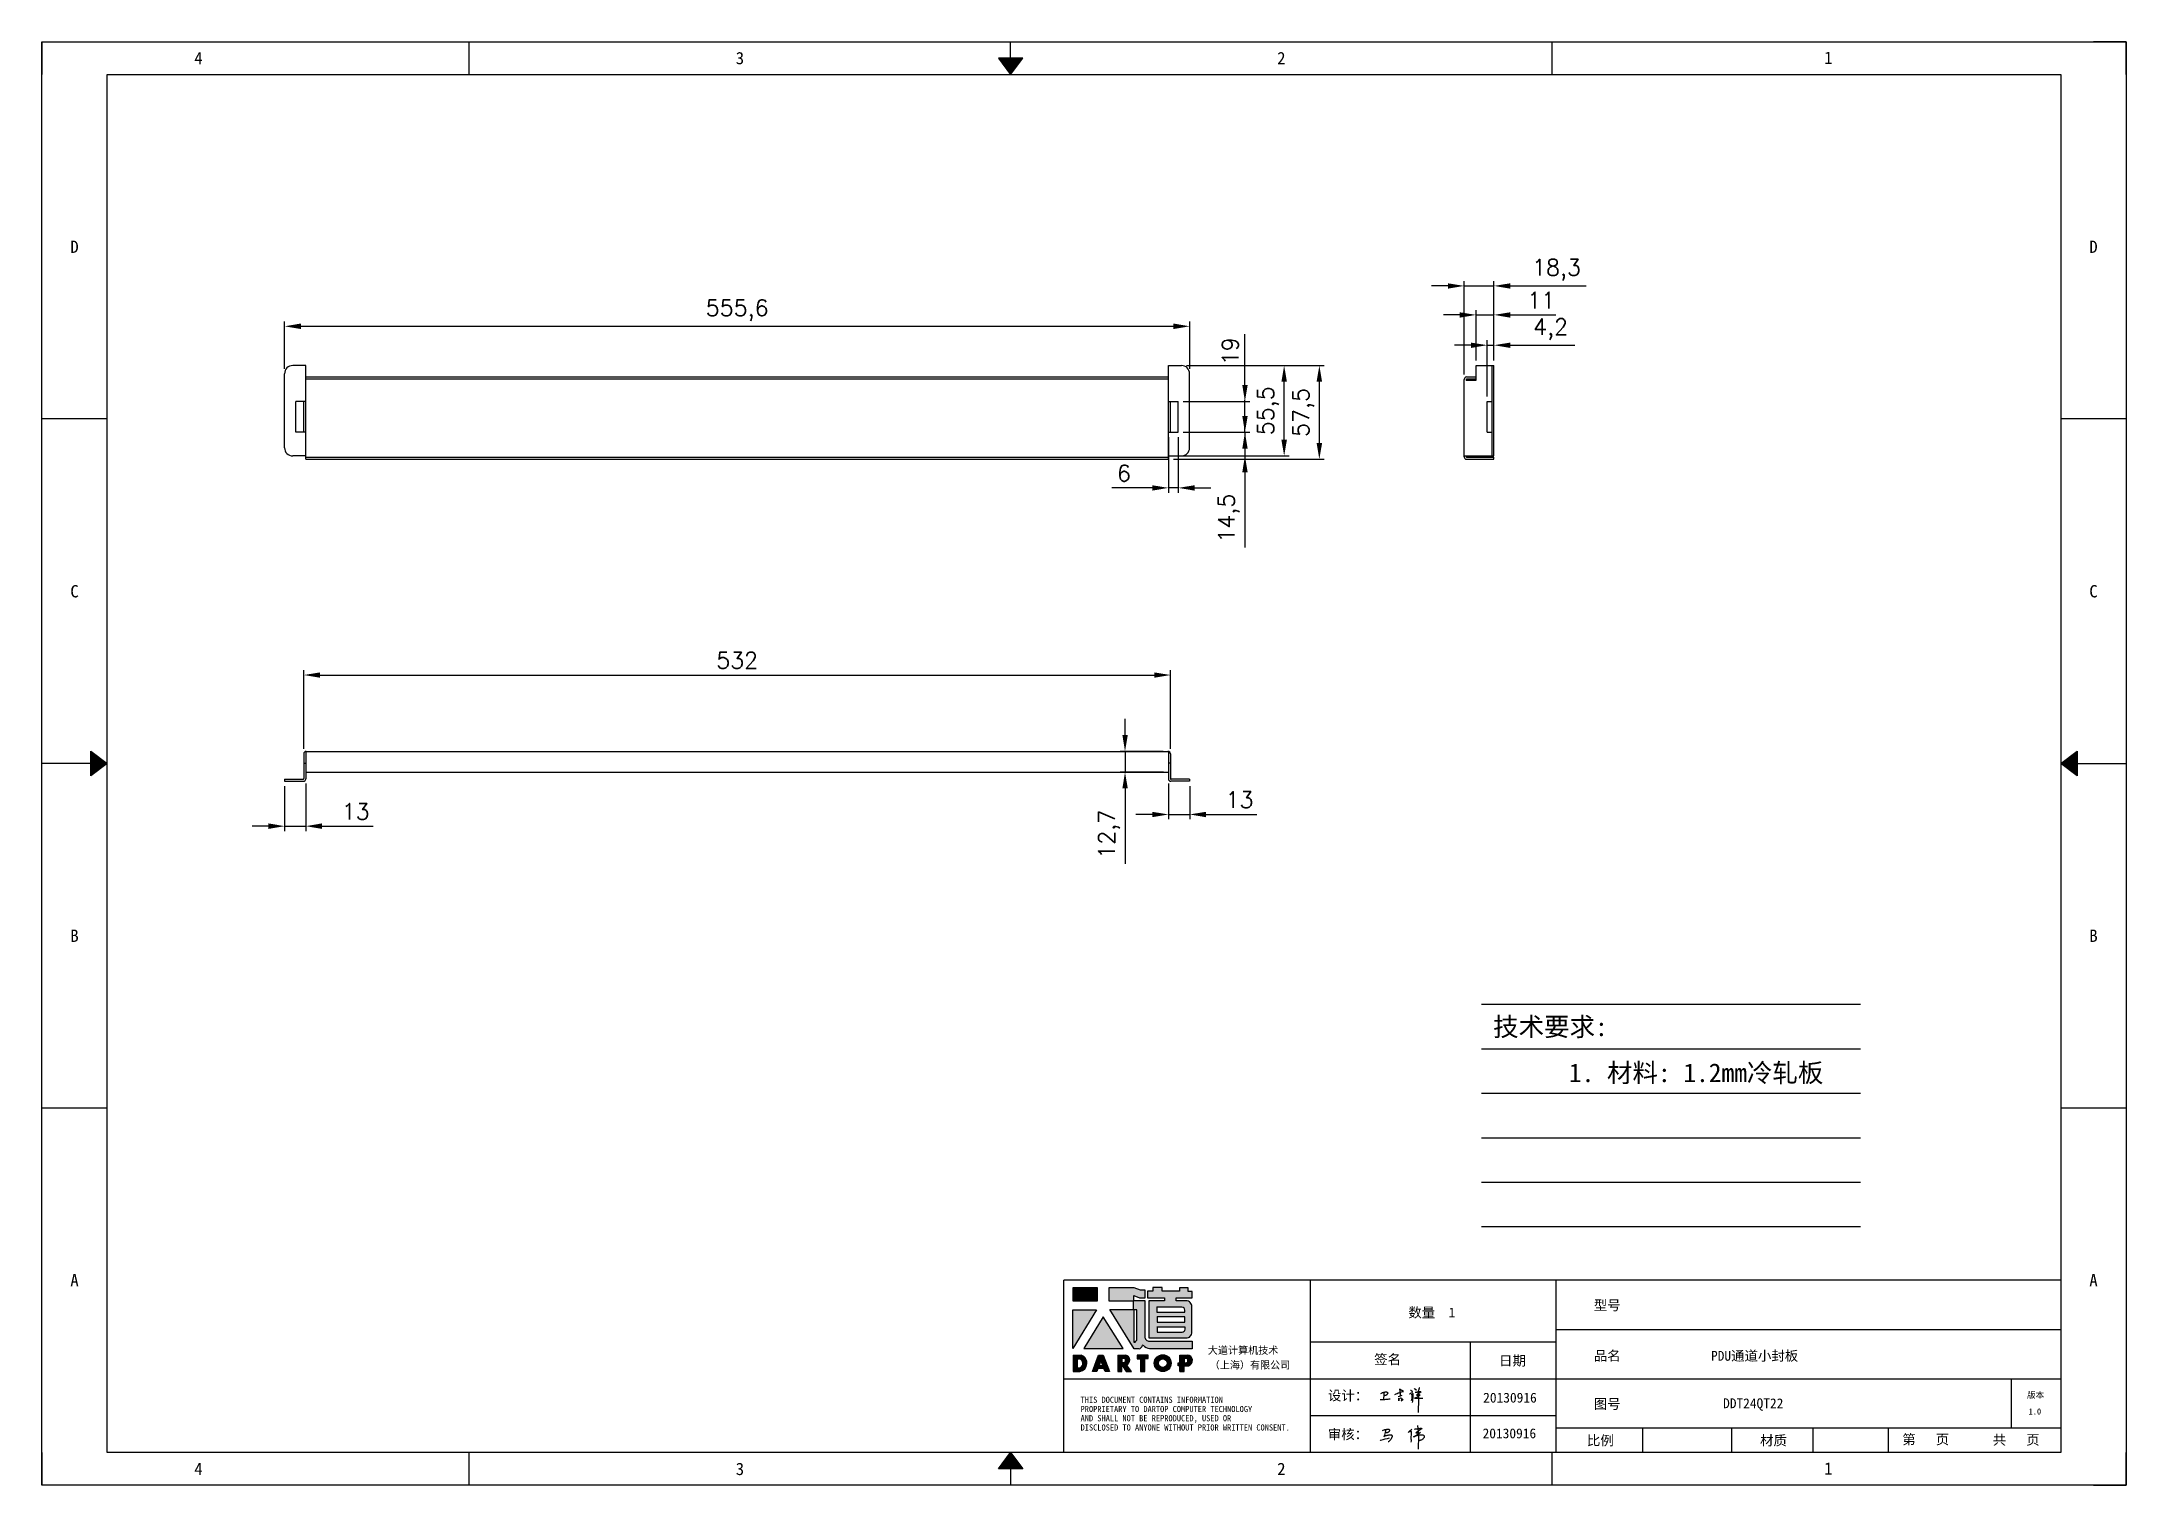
# Model space of a CAD drawing. Header units: millimetres. Extents: x 120943 to 145233, y 4425 to 40233.
# Drawn here: x 121828 to 123108, y 22328 to 23214 of the extents above; entities that cross this region are included whole.
import ezdxf
from ezdxf.enums import TextEntityAlignment as Align

# ---------------------------------------------------------------- set-up
doc = ezdxf.new("R2010")
doc.units = ezdxf.units.MM
doc.linetypes.add('DOT', pattern=[0.25, 0, -0.25])
doc.layers.add('4', color=7, linetype='Continuous')
doc.layers.add('print', color=30, linetype='Continuous')
doc.layers.add('dim', color=2, linetype='Continuous', lineweight=9)
doc.styles.add('Dartop', font='SIMFANG.TTF')
doc.styles.add('HZ', font='SimSun.ttf')
doc.styles.add('hzHT', font='SIMHEI.TTF')
doc.styles.get("Standard").update_dxf_attribs({"font": 'txt', "bigfont": 'gbcbig.shx'})
doc.dimstyles.new('2-small', dxfattribs={"dimtxt": 10, "dimasz": 10, "dimexe": 3, "dimexo": 3, "dimgap": 4, "dimtad": 1, "dimtxsty": 'Standard', "dimcen": 5, "dimazin": 0, "dimtfac": 1, "dimtmove": 0, "dimatfit": 3, "dimfxl": 1, "dimarcsym": 0})

msp = doc.modelspace()

# ---------------------------------------------------------------- texts
at = {"color": 0}
for s, height, style, p in [('4', 7.554, 'Dartop', (121924.527, 23203.766)), ('3', 7.554, 'Dartop', (122256.904, 23203.766)), ('2', 7.554, 'Dartop', (122589.28, 23203.766)), ('1', 7.554, 'Dartop', (122925.1, 23204.006)), ('D', 7.554, 'Dartop', (121848.403, 23087.938)), ('D', 7.554, 'Dartop', (123087.845, 23087.938)), ('C', 7.554, 'Dartop', (121848.403, 22876.426)), ('C', 7.554, 'Dartop', (123087.845, 22876.426)), ('B', 7.554, 'Dartop', (121848.403, 22664.913)), ('B', 7.554, 'Dartop', (123087.845, 22664.913)), ('A', 7.554, 'Dartop', (121848.403, 22453.401)), ('A', 7.554, 'Dartop', (123087.845, 22453.401)), ('数量  1', 6.0432, 'hzHT', (122681.634, 22433.592)), ('型号', 6.0432, 'hzHT', (122789.34, 22438.029)), ('签名', 6.0432, 'hzHT', (122654.487, 22404.792)), ('品名', 6.0432, 'hzHT', (122789.34, 22407.006)), ('PDU通道小封板', 6.0432, 'hzHT', (122879.801, 22407.006)), ('日期', 6.0432, 'hzHT', (122731.169, 22404.048)), ('20130916', 6.0432, 'hzHT', (122729.618, 22381.329)), ('版本', 3.777, 'hzHT', (123052.302, 22382.942)), ('图号', 6.0432, 'hzHT', (122789.34, 22377.468)), ('DDT24QT22', 6.0432, 'hzHT', (122878.956, 22377.862)), ('1.0', 3.777, 'Dartop', (123051.847, 22372.848)), ('20130916', 6.0432, 'hzHT', (122729.258, 22359.401)), ('比例', 6.0432, 'hzHT', (122785.126, 22355.042)), ('材质', 6.0432, 'hzHT', (122891.376, 22355.042)), ('第   页', 6.0432, 'hzHT', (122984.86, 22355.668)), ('共   页', 6.0432, 'hzHT', (123040.372, 22355.448)), ('4', 7.554, 'Dartop', (121924.527, 22337.573)), ('3', 7.554, 'Dartop', (122256.904, 22337.573)), ('2', 7.554, 'Dartop', (122589.28, 22337.573)), ('1', 7.554, 'Dartop', (122925.1, 22337.813))]:
    msp.add_text(s, height=height, dxfattribs=dict(at, style=style)).set_placement(p, align=Align.MIDDLE_CENTER)
at = {"style": 'HZ'}
for s, p in [('技术要求:', (122754.47, 22609.03)), ('     1. 材料: 1.2mm冷轧板', (122824.404, 22580.787))]:
    msp.add_text(s, height=11.466, dxfattribs=at).set_placement(p, align=Align.MIDDLE_CENTER)
at = {"color": 0, "style": 'hzHT'}
for s, height, p in [('设计：', 6.0432, (122617.879, 22379.614)), ('AND SHALL NOT BE REPRODUCED, USED OR', 3.777, (122466.023, 22366.795)), ('THIS DOCUMENT CONTAINS INFORMATION', 3.777, (122466.023, 22378.126)), ('PROPRIETARY TO DARTOP COMPUTER TECHNOLOGY', 3.777, (122466.023, 22372.46)), ('DISCLOSED TO ANYONE WITHOUT PRIOR WRITTEN CONSENT.', 3.777, (122466.023, 22361.129)), ('审核：', 6.0432, (122617.789, 22355.817))]:
    msp.add_text(s, height=height, dxfattribs=at).set_placement(p)
at = {"layer": '4', "color": 0, "style": 'hzHT'}
for s, p in [('大道计算机技术', (122544.142, 22408.126)), ('（上海）有限公司', (122545.282, 22399.092))]:
    msp.add_text(s, height=4.5324, dxfattribs=at).set_placement(p)

# ---------------------------------------------------------------- blocks, each defined once
blk = doc.blocks.new('*U527')
at = {"color": 254, "linetype": 'Continuous', "extrusion": (0, 0, -1)}
for points in [[(-17, 0.333), (-16.812, 0.25), (-17, 0.5)], [(-17, 0.333), (-17.188, 0.25), (-16.812, 0.25)], [(-17, 0.333), (-17, 0.5), (-17.188, 0.25)]]:
    blk.add_solid(points, dxfattribs=at)
blk = doc.blocks.new('*U526')
at = {"color": 254, "linetype": 'Continuous', "extrusion": (0, 0, -1)}
for points in [[(-33.167, 11), (-33, 11), (-33.25, 11.188)], [(-33.167, 11), (-33.25, 11.188), (-33.25, 10.812)], [(-33.167, 11), (-33.25, 10.812), (-33, 11)]]:
    blk.add_solid(points, dxfattribs=at)
blk = doc.blocks.new('*U528')
at = {"color": 254, "linetype": 'Continuous'}
for points in [[(17, 21.667), (17.188, 21.75), (16.812, 21.75)], [(17, 21.667), (16.812, 21.75), (17, 21.5)], [(17, 21.667), (17, 21.5), (17.188, 21.75)]]:
    blk.add_solid(points, dxfattribs=at)
blk = doc.blocks.new('*U525')
at = {"color": 254, "linetype": 'Continuous', "extrusion": (0, 0, -1)}
for points in [[(-0.833, 11), (-0.75, 10.812), (-0.75, 11.188)], [(-0.833, 11), (-0.75, 11.188), (-1, 11)], [(-0.833, 11), (-1, 11), (-0.75, 10.812)]]:
    blk.add_solid(points, dxfattribs=at)
blk = doc.blocks.new('dadao')
for p, q in [((48, 19.2), (44.9, 10.4)), ((44.9, 10.4), (51.2, 10.4)), ((51.2, 10.4), (48, 19.2))]:
    blk.add_line(p, q)
for points in [[(41.8, 121.6), (41.8, 143.7), (-0.4, 143.7), (-0.4, 121.6), (41.8, 121.6)], [(104.8, 122), (104.8, 130.3), (114.1, 126.3), (124.2, 126.3), (124.2, 139.6), (115.9, 139.6), (105.1, 143.9), (61.5, 143.9)], [(61.7, 144), (61.7, 121.3), (103.9, 121.3)], [(113.4, 38.7), (105.1, 38.7), (63, 106.5), (103.9, 106.5), (103.9, 120.9), (103.9, 121.3)], [(109.7, 53.6), (109.7, 106.2), (104.3, 106.2), (104.3, 50.4), (106.6, 50.4)], [(144.6, 94.4), (144.6, 84.8), (192, 84.8), (192, 94.1), (144.9, 94.1)], [(120.2, 45), (119.5, 45), (119.5, 44.6)], [(0, 28), (0, 0), (11.8, 0)], [(0.1, 28), (14, 28)], [(7.1, 21.8), (7.1, 6.1), (12, 6.1)], [(7.1, 21.8), (11.4, 21.8)], [(76.8, 28.2), (76.8, 0), (84.1, 0), (84.1, 11.1), (91.6, -0.1), (100.3, -0.1), (91.7, 11.1)], [(76.8, 28.2), (90.6, 28.2)], [(84, 22.7), (84, 15.3), (87.2, 15.3)], [(84, 22.7), (87.3, 22.7)], [(183.7, 0), (183.7, 9.6), (180.6, 9.6), (180.6, 14.9), (183.8, 14.9), (183.8, 28.1), (196.1, 28.1), (196.5, 28.1)], [(183.7, 0), (190.9, 0), (190.9, 9.6), (198.8, 9.6)], [(194.9, 22.3), (190.8, 22.3), (190.8, 15), (194.4, 15)]]:
    blk.add_lwpolyline(points)
blk.add_lwpolyline([(137.1, 144.2), (137.1, 137.9), (128.3, 137.9), (128.3, 126.5), (157.3, 126.5), (157.3, 121.5), (130.3, 121.5), (130.3, 57.5), (194.4, 57.5, 0.414214), (204.4, 67.5), (204.4, 111.3, 0.414214), (194.4, 121.3), (177.5, 121.3), (177.5, 126.3), (204.7, 126.3), (204.7, 137.7), (198.2, 137.7), (198.2, 143.9), (183.3, 143.9), (183.3, 138), (153, 138), (153, 144.2), (137.1, 144.2)], format="xyb", close=True)
for points in [[(104.8, 122), (123.4, 122), (123.4, 60, 0.414214), (131.4, 52), (204.8, 52), (204.8, 39.1), (131.7, 39.1)], [(144.3, 110.8), (144.3, 101.8), (192.3, 101.8), (192.3, 105.5, 0.414214), (187.3, 110.5), (144.3, 110.5)], [(144.6, 77), (144.6, 67.5), (187.6, 67.5, 0.414214), (192.6, 72.5), (192.6, 76.4), (144.6, 76.4)]]:
    blk.add_lwpolyline(points, format="xyb")
for points in [[(-0.3, 106.2), (40.4, 106.2), (-0.3, 39.7), (-0.3, 106.2)], [(51.7, 94.1), (18.4, 39.3), (86.2, 39.3)], [(43.8, 28.2), (51.8, 28.2), (62.6, -0.1), (55, -0.1), (53.2, 5), (42.9, 5), (41.1, 0), (33.6, 0)], [(110, 28.1), (110, 21.9), (116, 21.9), (116, -0.1), (123.2, -0.1), (123.2, 22), (129.2, 22), (129.2, 28.1), (110, 28.1)]]:
    blk.add_lwpolyline(points, close=True)
for radius in [14.5, 7.44]:
    blk.add_circle((154.2, 14.2), radius)
for centre, radius, start, end in [((99.2, 60.7), 12.6, 305.6399, 325.969), ((111.6, 46.7), 8.19, 282.9811, 347.6627), ((136, 61.7), 22.9, 226.7358, 259.3209), ((8.5, 13.9), 8.49, 294.2143, 69.7177), ((9.6, 14.2), 14.4, 278.6604, 72.3203), ((86.4, 19), 3.8, 282.527, 76.7196), ((88.6, 19.4), 8.95, 290.6073, 77.2124), ((193.7, 18.7), 3.8, 280.9891, 72.5513), ((195.7, 18.6), 9.51, 288.8959, 85.2442)]:
    blk.add_arc(centre, radius, start, end)
blk = doc.blocks.new('h')
for p, q in [((20768.1, -2360.9), (20773, -2359.1)), ((20769.5, -2366.9), (20769.8, -2370.6)), ((20769.8, -2370.6), (20770.9, -2378)), ((20770.9, -2378), (20771.5, -2370.6)), ((20772.4, -2369.3), (20774.9, -2367.8)), ((20773, -2359.1), (20784.1, -2355.2)), ((20773.3, -2331.8), (20775.3, -2338.7)), ((20789.1, -2340.9), (20773.5, -2331.9)), ((20775.3, -2338.7), (20775.6, -2351.2)), ((20775.6, -2351.2), (20775.5, -2357.3)), ((20782.2, -2369.2), (20780, -2377.1)), ((20780, -2377.1), (20788.3, -2371.3)), ((20780.1, -2366.4), (20780.8, -2366.4)), ((20781.9, -2367.4), (20782.2, -2369.2)), ((20845.7, -2343.5), (20848.4, -2353)), ((20848.9, -2370.3), (20847.9, -2424)), ((20848.4, -2353), (20848.9, -2370.3))]:
    blk.add_line(p, q)
for points in [[(20696.6, -2372.4, 0.002073), (20710.6, -2371.9, 0.016137), (20719.6, -2371.3, 0.008314), (20736.9, -2369.3)], [(20699.1, -2348.2, -0.029745), (20704.6, -2345.4, -0.046842), (20708.4, -2344.2, -0.00919), (20714.3, -2343, -0.018517), (20717.2, -2342.5, -0.037841), (20720.3, -2342.4, -0.039541), (20723.2, -2342.8, -0.149785), (20726, -2344.3, -0.204935), (20726.9, -2346.6, -0.074872), (20726.5, -2348.3, -0.061615), (20725.6, -2350.3, -0.034204), (20723.8, -2352.6, -0.045776), (20722.3, -2354.1, -0.054985), (20720.4, -2355.3, -0.036348), (20717.3, -2356.5, -0.067752), (20715.7, -2356.8, -0.043553), (20713.2, -2356.7)], [(20755, -2351.9, -0.024077), (20759.9, -2350.1, -0.013147), (20768.7, -2346.5, -0.00522), (20775.4, -2344.1, -0.018517), (20777.3, -2343.4, -0.008274), (20786.3, -2341, -0.039541), (20788.3, -2340.8, -0.079216), (20789.4, -2341, -0.204935)], [(20813.5, -2350.1, 0.007348), (20815.9, -2348.7, 0.008421), (20818, -2347.3, 0.009459), (20819.7, -2346.2, -0.016325), (20820.7, -2345.5, -0.173771), (20821.8, -2345.3, -0.085159), (20823.9, -2346, -0.125883), (20826, -2347.9, -0.160659), (20826.6, -2350.1, -0.010447), (20826.5, -2352.3, -0.008247), (20826.2, -2355.1, -0.002698), (20825.3, -2374, 0.001562), (20823.9, -2383.7, 0.016137)], [(20816.8, -2335, -0.053561), (20819.6, -2336.1, -0.075272), (20821.3, -2337.3, -0.005295), (20822.5, -2338.5, -0.009337), (20823.1, -2339.1, -0.026146), (20823.7, -2339.8, -0.016644), (20824.5, -2340.9)], [(20832.1, -2329.2, -0.053561), (20834.9, -2330.3, -0.075272), (20836.7, -2331.5, -0.005295), (20837.8, -2332.6, -0.009337), (20838.5, -2333.3, -0.026146), (20839, -2334, -0.016644), (20839.8, -2335.1)], [(20836, -2343.7, -0.02797), (20842.1, -2342.6, -0.048868), (20845.6, -2342.2, -0.00919), (20851.1, -2341.4, -0.018517), (20853.9, -2341.1, -0.037841), (20856.7, -2341.2, -0.039541), (20859.4, -2341.6, -0.018282), (20840.6, -2354.7, -0.000937)], [(20847.6, -2340.2, 0.021784), (20849.6, -2335.9, 0.028296), (20850.8, -2332.4, 0.008136), (20851.9, -2328.2, 0.028913), (20852.2, -2327, 0.08193), (20852.1, -2325.9, 0.075058), (20851.7, -2324.7, 0.275043)]]:
    blk.add_lwpolyline(points, format="xyb")
for points in [[(20711.3, -2343.5), (20711.3, -2343.5), (20711.5, -2355.8), (20710.7, -2368), (20710.6, -2371.9)], [(20821.5, -2350.6), (20822.4, -2359.2), (20822.2, -2364.9), (20821.7, -2369), (20821.3, -2376.3), (20823.6, -2368.5), (20827.2, -2366.3), (20829.5, -2366.3)], [(20840.6, -2354.7), (20850, -2354.7), (20855, -2354.3), (20845.9, -2361.1), (20840.5, -2364), (20833, -2367.5), (20863.2, -2367.4), (20865.9, -2367.3)]]:
    blk.add_lwpolyline(points)
for centre, radius, start, end in [((20773.7, -2371.2), 2.3, 121.9907, 163.60158), ((20787.5, -2406), 40.3, 100.61827, 108.24823), ((20780.8, -2367.6), 1.15, 9.4675, 90)]:
    blk.add_arc(centre, radius, start, end)
blk = doc.blocks.new('*D1577')
at = {"layer": 'Defpoints', "color": 0}
for p in [(122521.2, 22825), (121989.2, 22776.6), (122521.2, 22776.6)]:
    blk.add_point(p, dxfattribs=at)
at = {"layer": 'dim', "color": 0, "lineweight": -2}
for p, q in [((121989.2, 22779.6), (121989.2, 22828)), ((121999.2, 22825), (122511.2, 22825)), ((122521.2, 22779.6), (122521.2, 22828))]:
    blk.add_line(p, q, dxfattribs=at)
at = {"layer": 'dim', "color": 0}
for points in [[(121999.2, 22826.6), (121999.2, 22823.3), (121989.2, 22825)], [(122511.2, 22826.6), (122511.2, 22823.3), (122521.2, 22825)]]:
    blk.add_solid(points, dxfattribs=at)
at = {"layer": 'dim', "color": 0, "insert": (122255.2, 22834), "char_height": 10, "attachment_point": 5}
blk.add_mtext('532', dxfattribs=at)
blk = doc.blocks.new('*D1578')
at = {"layer": 'Defpoints', "color": 0}
for p in [(122520, 22761.3), (122533, 22759.8), (122533, 22739.4)]:
    blk.add_point(p, dxfattribs=at)
at = {"layer": 'dim', "color": 0, "lineweight": -2}
for p, q in [((122520, 22758.3), (122520, 22736.4)), ((122533, 22756.8), (122533, 22736.4)), ((122510, 22739.4), (122500, 22739.4)), ((122520, 22739.4), (122533, 22739.4)), ((122543, 22739.4), (122574.3, 22739.4))]:
    blk.add_line(p, q, dxfattribs=at)
at = {"layer": 'dim', "color": 0}
for points in [[(122510, 22741), (122510, 22737.7), (122520, 22739.4)], [(122543, 22741), (122543, 22737.7), (122533, 22739.4)]]:
    blk.add_solid(points, dxfattribs=at)
at = {"layer": 'dim', "color": 0, "insert": (122563.6, 22748.4), "char_height": 10, "attachment_point": 5}
blk.add_mtext('13', dxfattribs=at)
blk = doc.blocks.new('*D1579')
at = {"layer": 'Defpoints', "color": 0}
for p in [(121977.4, 22759.8), (121990.4, 22761.3), (121990.4, 22732.2)]:
    blk.add_point(p, dxfattribs=at)
at = {"layer": 'dim', "color": 0, "lineweight": -2}
for p, q in [((121977.4, 22756.8), (121977.4, 22729.2)), ((121990.4, 22758.3), (121990.4, 22729.2)), ((121967.4, 22732.2), (121957.4, 22732.2)), ((121977.4, 22732.2), (121990.4, 22732.2)), ((122000.4, 22732.2), (122031.7, 22732.2))]:
    blk.add_line(p, q, dxfattribs=at)
at = {"layer": 'dim', "color": 0}
for points in [[(121967.4, 22733.9), (121967.4, 22730.5), (121977.4, 22732.2)], [(122000.4, 22733.9), (122000.4, 22730.5), (121990.4, 22732.2)]]:
    blk.add_solid(points, dxfattribs=at)
at = {"layer": 'dim', "color": 0, "insert": (122021, 22741.2), "char_height": 10, "attachment_point": 5}
blk.add_mtext('13', dxfattribs=at)
blk = doc.blocks.new('*D1580')
at = {"layer": 'Defpoints', "color": 0}
for p in [(122528, 23015), (122591, 23015), (122528, 22959.5)]:
    blk.add_point(p, dxfattribs=at)
at = {"layer": 'dim', "color": 0, "lineweight": -2}
for p, q in [((122531, 23015), (122594, 23015)), ((122591, 22969.5), (122591, 23005)), ((122531, 22959.5), (122594, 22959.5))]:
    blk.add_line(p, q, dxfattribs=at)
at = {"layer": 'dim', "color": 0}
for points in [[(122589.3, 23005), (122592.7, 23005), (122591, 23015)], [(122589.3, 22969.5), (122592.7, 22969.5), (122591, 22959.5)]]:
    blk.add_solid(points, dxfattribs=at)
at = {"layer": 'dim', "color": 0, "insert": (122581.2, 22987.2), "char_height": 10, "attachment_point": 5, "rotation": 90}
blk.add_mtext('55,5', dxfattribs=at)
blk = doc.blocks.new('*D1581')
at = {"layer": 'Defpoints', "color": 0}
for p in [(122520, 22974), (122526, 22974), (122520, 22939.9)]:
    blk.add_point(p, dxfattribs=at)
at = {"layer": 'dim', "color": 0, "lineweight": -2}
for p, q in [((122520, 22971), (122520, 22936.9)), ((122526, 22971), (122526, 22936.9)), ((122510, 22939.9), (122485.3, 22939.9)), ((122526, 22939.9), (122520, 22939.9)), ((122536, 22939.9), (122546, 22939.9))]:
    blk.add_line(p, q, dxfattribs=at)
at = {"layer": 'dim', "color": 0}
for points in [[(122510, 22941.5), (122510, 22938.2), (122520, 22939.9)], [(122536, 22941.5), (122536, 22938.2), (122526, 22939.9)]]:
    blk.add_solid(points, dxfattribs=at)
at = {"layer": 'dim', "color": 0, "insert": (122492.6, 22948.9), "char_height": 10, "attachment_point": 5}
blk.add_mtext('6', dxfattribs=at)
blk = doc.blocks.new('*D1582')
at = {"layer": 'Defpoints', "color": 0}
for p in [(122526, 22993), (122566.9, 22993), (122526, 22974)]:
    blk.add_point(p, dxfattribs=at)
at = {"layer": 'dim', "color": 0, "lineweight": -2}
for p, q in [((122566.9, 23003), (122566.9, 23034.3)), ((122529, 22993), (122569.9, 22993)), ((122566.9, 22974), (122566.9, 22993)), ((122529, 22974), (122569.9, 22974)), ((122566.9, 22964), (122566.9, 22954))]:
    blk.add_line(p, q, dxfattribs=at)
at = {"layer": 'dim', "color": 0}
for points in [[(122565.3, 23003), (122568.6, 23003), (122566.9, 22993)], [(122565.3, 22964), (122568.6, 22964), (122566.9, 22974)]]:
    blk.add_solid(points, dxfattribs=at)
at = {"layer": 'dim', "color": 0, "insert": (122557.9, 23023.7), "char_height": 10, "attachment_point": 5, "rotation": 90}
blk.add_mtext('19', dxfattribs=at)
blk = doc.blocks.new('*D1583')
at = {"layer": 'Defpoints', "color": 0}
for p in [(122526, 22974), (122526, 22959.5), (122566.9, 22959.5)]:
    blk.add_point(p, dxfattribs=at)
at = {"layer": 'dim', "color": 0, "lineweight": -2}
for p, q in [((122566.9, 22984), (122566.9, 22994)), ((122529, 22974), (122569.9, 22974)), ((122566.9, 22974), (122566.9, 22959.5)), ((122529, 22959.5), (122569.9, 22959.5)), ((122566.9, 22949.5), (122566.9, 22903.2))]:
    blk.add_line(p, q, dxfattribs=at)
at = {"layer": 'dim', "color": 0}
for points in [[(122565.3, 22984), (122568.6, 22984), (122566.9, 22974)], [(122565.3, 22949.5), (122568.6, 22949.5), (122566.9, 22959.5)]]:
    blk.add_solid(points, dxfattribs=at)
at = {"layer": 'dim', "color": 0, "insert": (122557.1, 22921.3), "char_height": 10, "attachment_point": 5, "rotation": 90}
blk.add_mtext('14,5', dxfattribs=at)
blk = doc.blocks.new('*D1584')
at = {"layer": 'Defpoints', "color": 0}
for p in [(122719.8, 23027.5), (122719.8, 23015), (122715.6, 22993)]:
    blk.add_point(p, dxfattribs=at)
at = {"layer": 'dim', "color": 0, "lineweight": -2}
for p, q in [((122705.6, 23027.5), (122695.6, 23027.5)), ((122715.6, 22996), (122715.6, 23030.5)), ((122715.6, 23027.5), (122719.8, 23027.5)), ((122719.8, 23018), (122719.8, 23030.5)), ((122729.8, 23027.5), (122769.5, 23027.5))]:
    blk.add_line(p, q, dxfattribs=at)
at = {"layer": 'dim', "color": 0}
for points in [[(122705.6, 23029.1), (122705.6, 23025.8), (122715.6, 23027.5)], [(122729.8, 23029.1), (122729.8, 23025.8), (122719.8, 23027.5)]]:
    blk.add_solid(points, dxfattribs=at)
at = {"layer": 'dim', "color": 0, "insert": (122754.6, 23037.3), "char_height": 10, "attachment_point": 5}
blk.add_mtext('4,2', dxfattribs=at)
blk = doc.blocks.new('*D1585')
at = {"layer": 'Defpoints', "color": 0}
for p in [(122719.8, 23046.1), (122708.8, 23015), (122719.8, 23015)]:
    blk.add_point(p, dxfattribs=at)
at = {"layer": 'dim', "color": 0, "lineweight": -2}
for p, q in [((122708.8, 23018), (122708.8, 23049.1)), ((122719.8, 23018), (122719.8, 23049.1)), ((122698.8, 23046.1), (122688.8, 23046.1)), ((122708.8, 23046.1), (122719.8, 23046.1)), ((122729.8, 23046.1), (122757.8, 23046.1))]:
    blk.add_line(p, q, dxfattribs=at)
at = {"layer": 'dim', "color": 0}
for points in [[(122698.8, 23047.7), (122698.8, 23044.4), (122708.8, 23046.1)], [(122729.8, 23047.7), (122729.8, 23044.4), (122719.8, 23046.1)]]:
    blk.add_solid(points, dxfattribs=at)
at = {"layer": 'dim', "color": 0, "insert": (122748.8, 23055.1), "char_height": 10, "attachment_point": 5}
blk.add_mtext('11', dxfattribs=at)
blk = doc.blocks.new('*D1586')
at = {"layer": 'Defpoints', "color": 0}
for p in [(122719.8, 23063.9), (122719.8, 23015), (122701.5, 23006.5)]:
    blk.add_point(p, dxfattribs=at)
at = {"layer": 'dim', "color": 0, "lineweight": -2}
for p, q in [((122691.5, 23063.9), (122681.5, 23063.9)), ((122701.5, 23009.5), (122701.5, 23066.9)), ((122701.5, 23063.9), (122719.8, 23063.9)), ((122719.8, 23018), (122719.8, 23066.9)), ((122729.8, 23063.9), (122776.3, 23063.9))]:
    blk.add_line(p, q, dxfattribs=at)
at = {"layer": 'dim', "color": 0}
for points in [[(122691.5, 23065.5), (122691.5, 23062.2), (122701.5, 23063.9)], [(122729.8, 23065.5), (122729.8, 23062.2), (122719.8, 23063.9)]]:
    blk.add_solid(points, dxfattribs=at)
at = {"layer": 'dim', "color": 0, "insert": (122758.2, 23073.7), "char_height": 10, "attachment_point": 5}
blk.add_mtext('18,3', dxfattribs=at)
blk = doc.blocks.new('*D1587')
at = {"layer": 'Defpoints', "color": 0}
for p in [(122493.3, 22778.1), (122519.7, 22778.1), (122520, 22765.4)]:
    blk.add_point(p, dxfattribs=at)
at = {"layer": 'dim', "color": 0, "lineweight": -2}
for p, q in [((122493.3, 22788.1), (122493.3, 22798.1)), ((122516.7, 22778.1), (122490.3, 22778.1)), ((122493.3, 22778.1), (122493.3, 22765.4)), ((122517, 22765.4), (122490.3, 22765.4)), ((122493.3, 22755.4), (122493.3, 22709.1))]:
    blk.add_line(p, q, dxfattribs=at)
at = {"layer": 'dim', "color": 0}
for points in [[(122491.7, 22788.1), (122495, 22788.1), (122493.3, 22778.1)], [(122491.7, 22755.4), (122495, 22755.4), (122493.3, 22765.4)]]:
    blk.add_solid(points, dxfattribs=at)
at = {"layer": 'dim', "color": 0, "insert": (122483.5, 22727.2), "char_height": 10, "attachment_point": 5, "rotation": 90}
blk.add_mtext('12,7', dxfattribs=at)
blk = doc.blocks.new('*D1588')
at = {"layer": 'Defpoints', "color": 0}
for p in [(122528, 23015), (122612.6, 23015), (122520, 22957.5)]:
    blk.add_point(p, dxfattribs=at)
at = {"layer": 'dim', "color": 0, "lineweight": -2}
for p, q in [((122531, 23015), (122615.6, 23015)), ((122612.6, 22967.5), (122612.6, 23005)), ((122523, 22957.5), (122615.6, 22957.5))]:
    blk.add_line(p, q, dxfattribs=at)
at = {"layer": 'dim', "color": 0}
for points in [[(122610.9, 23005), (122614.3, 23005), (122612.6, 23015)], [(122610.9, 22967.5), (122614.3, 22967.5), (122612.6, 22957.5)]]:
    blk.add_solid(points, dxfattribs=at)
at = {"layer": 'dim', "color": 0, "insert": (122602.8, 22986.2), "char_height": 10, "attachment_point": 5, "rotation": 90}
blk.add_mtext('57,5', dxfattribs=at)
blk = doc.blocks.new('*D1589')
at = {"layer": 'Defpoints', "color": 0}
for p in [(122533, 23039.1), (121977.4, 23010), (122533, 23010)]:
    blk.add_point(p, dxfattribs=at)
at = {"layer": 'dim', "color": 0, "lineweight": -2}
for p, q in [((121977.4, 23013), (121977.4, 23042.1)), ((121987.4, 23039.1), (122523, 23039.1)), ((122533, 23013), (122533, 23042.1))]:
    blk.add_line(p, q, dxfattribs=at)
at = {"layer": 'dim', "color": 0}
for points in [[(121987.4, 23040.8), (121987.4, 23037.4), (121977.4, 23039.1)], [(122523, 23040.8), (122523, 23037.4), (122533, 23039.1)]]:
    blk.add_solid(points, dxfattribs=at)
at = {"layer": 'dim', "color": 0, "insert": (122255.2, 23048.9), "char_height": 10, "attachment_point": 5}
blk.add_mtext('555,6', dxfattribs=at)

# ---------------------------------------------------------------- dimensions: what is measured, and where the dimension line sits
at = {"layer": 'dim'}
dim = msp.add_linear_dim(base=(122719.805, 23063.872), p1=(122701.505, 23006.495), p2=(122719.805, 23014.995), dimstyle='2-small', override={"dimpost": '\\X'}, dxfattribs=at)
dim.commit()
dim.dimension.update_dxf_attribs({"geometry": '*D1586', "text_midpoint": (122758.182, 23063.872), "dimtype": 160})
for base, p1, p2, picture, middle in [((122719.805, 23046.053), (122708.805, 23014.995), (122719.805, 23014.995), '*D1585', (122748.805, 23055.053)), ((122532.969, 23039.093), (121977.369, 23009.995), (122532.969, 23009.995), '*D1589', (122255.169, 23048.926)), ((122719.805, 23027.458), (122715.605, 22992.995), (122719.805, 23014.995), '*D1584', (122754.638, 23037.292)), ((122519.969, 22939.868), (122525.969, 22973.995), (122519.969, 22973.995), '*D1581', (122492.636, 22948.868)), ((122521.169, 22824.954), (121989.169, 22776.599), (122521.169, 22776.599), '*D1577', (122255.169, 22833.954)), ((121990.369, 22732.208), (121977.369, 22759.799), (121990.369, 22761.299), '*D1579', (122021.036, 22741.208)), ((122532.969, 22739.35), (122519.969, 22761.299), (122532.969, 22759.799), '*D1578', (122563.636, 22748.35))]:
    dim = msp.add_linear_dim(base=base, p1=p1, p2=p2, dimstyle='2-small', override={"dimpost": '\\X'}, dxfattribs=at)
    dim.commit()
    dim.dimension.update_dxf_attribs({"geometry": picture, "text_midpoint": middle})
for base, p1, p2, picture, middle in [((122566.94, 22992.995), (122525.969, 22973.995), (122525.969, 22992.995), '*D1582', (122557.94, 23023.661)), ((122612.605, 23014.995), (122519.969, 22957.495), (122527.969, 23014.995), '*D1588', (122602.772, 22986.245)), ((122590.995, 23014.995), (122527.969, 22959.495), (122527.969, 23014.995), '*D1580', (122581.162, 22987.245)), ((122566.94, 22959.495), (122525.969, 22973.995), (122525.969, 22959.495), '*D1583', (122557.107, 22921.328))]:
    dim = msp.add_linear_dim(base=base, p1=p1, p2=p2, angle=90, dimstyle='2-small', override={"dimpost": '\\X'}, dxfattribs=at)
    dim.commit()
    dim.dimension.update_dxf_attribs({"geometry": picture, "text_midpoint": middle})
dim = msp.add_linear_dim(base=(122493.327, 22778.099), p1=(122519.969, 22765.399), p2=(122519.669, 22778.099), angle=90, dimstyle='2-small', override={"dimpost": '\\X'}, dxfattribs=at)
dim.commit()
dim.dimension.update_dxf_attribs({"geometry": '*D1587', "text_midpoint": (122493.327, 22727.232), "dimtype": 160})

# ---------------------------------------------------------------- hatches: boundary and pattern name
for points in [[(122476.307, 22448.723), (122461.239, 22448.723), (122461.239, 22440.851), (122476.307, 22440.851)], [(122475.822, 22435.343), (122461.28, 22435.343), (122461.28, 22411.6)], [(122479.853, 22431.034), (122467.965, 22411.442), (122492.171, 22411.442)], [(122507.541, 22407.433), (122500.662, 22407.433), (122500.662, 22405.25), (122502.808, 22405.25), (122502.808, 22397.386), (122505.378, 22397.386), (122505.378, 22405.256), (122507.541, 22405.256)]]:
    msp.add_hatch(color=0).paths.add_polyline_path(points)
h = msp.add_hatch(color=0)
h.paths.add_polyline_path([(122498.824, 22443.939), (122502.149, 22442.502), (122505.744, 22442.502), (122505.744, 22447.261), (122502.778, 22447.261), (122498.914, 22448.787), (122483.426, 22448.787), (122483.426, 22440.739), (122498.495, 22440.739), (122498.495, 22440.577), (122498.495, 22435.433), (122483.883, 22435.433), (122498.913, 22411.245), (122501.889, 22411.245, 0.27937482), (122504.062, 22413.358), (122504.062, 22413.469), (122504.324, 22413.469, 0.14314537), (122508.421, 22411.384), (122534.538, 22411.384), (122534.538, 22415.971), (122508.31, 22415.971, -0.41421356), (122505.453, 22418.828), (122505.453, 22440.994), (122498.824, 22440.994)])
h.paths.add_polyline_path([(122498.647, 22435.33), (122500.562, 22435.33), (122500.562, 22416.557, -0.08893574), (122499.452, 22415.415), (122498.64, 22415.415)], flags=16)
h = msp.add_hatch(color=0)
h.paths.add_polyline_path([(122534.493, 22446.594), (122532.17, 22446.594), (122532.17, 22448.805), (122526.858, 22448.805), (122526.858, 22446.705), (122516.015, 22446.705), (122516.015, 22448.915), (122510.335, 22448.915), (122510.335, 22446.664), (122507.197, 22446.664), (122507.197, 22442.589), (122517.553, 22442.589), (122517.553, 22440.786), (122507.903, 22440.786), (122507.903, 22417.967), (122530.812, 22417.967, 0.41421356), (122534.383, 22421.538), (122534.383, 22437.165, 0.41421356), (122530.812, 22440.736), (122524.756, 22440.736), (122524.756, 22442.505), (122534.493, 22442.505)])
h.paths.add_polyline_path([(122528.282, 22436.867, -0.41421356), (122530.067, 22435.082), (122530.067, 22433.773), (122512.916, 22433.773), (122512.916, 22436.867)], flags=16)
h.paths.add_polyline_path([(122529.956, 22431.009), (122529.956, 22427.693), (122513.027, 22427.693), (122513.027, 22431.009)], flags=16)
h.paths.add_polyline_path([(122530.178, 22424.709), (122530.178, 22423.289, -0.41421356), (122528.392, 22421.504), (122513.027, 22421.504), (122513.027, 22424.709)], flags=16)
h = msp.add_hatch(color=0)
h.paths.add_polyline_path([(122466.376, 22407.397), (122461.387, 22407.397), (122461.387, 22397.416), (122465.588, 22397.416, 0.79301591)])
h.paths.add_polyline_path([(122465.662, 22399.601), (122463.918, 22399.601), (122463.918, 22405.211), (122465.47, 22405.211, -0.67136089)], flags=16)
h = msp.add_hatch(color=0)
h.paths.add_polyline_path([(122479.89, 22407.479), (122477.043, 22407.479), (122473.382, 22397.405), (122476.079, 22397.405), (122476.713, 22399.19), (122480.367, 22399.19), (122481.015, 22397.383), (122483.734, 22397.383)])
h.paths.add_polyline_path([(122479.669, 22401.115), (122477.405, 22401.115), (122478.516, 22404.28)], flags=16)
h = msp.add_hatch(color=0)
h.paths.add_polyline_path([(122493.729, 22407.472), (122488.823, 22407.472), (122488.823, 22397.399), (122491.416, 22397.399), (122491.416, 22401.393), (122494.081, 22397.363), (122497.214, 22397.363), (122494.147, 22401.367, 0.74405494)])
h.paths.add_polyline_path([(122491.392, 22402.883), (122491.392, 22405.529), (122492.551, 22405.529, -0.79680897), (122492.534, 22402.883)], flags=16)
h = msp.add_hatch(color=0)
h.paths.add_polyline_path([(122511.281, 22402.472, 1), (122521.624, 22402.472, 1)])
h.paths.add_polyline_path([(122519.109, 22402.472, -1), (122513.795, 22402.472, -1)], flags=16)
h = msp.add_hatch(color=0)
h.paths.add_polyline_path([(122531.544, 22407.448), (122531.396, 22407.448), (122527.022, 22407.448), (122527.022, 22402.747), (122525.861, 22402.747), (122525.861, 22400.839), (122527.003, 22400.839), (122527.003, 22397.417), (122529.557, 22397.417), (122529.557, 22400.852), (122532.362, 22400.852, 0.81230381)])
h.paths.add_polyline_path([(122529.519, 22402.76), (122529.519, 22405.39), (122530.972, 22405.39, -0.77821343), (122530.823, 22402.76)], flags=16)

# ---------------------------------------------------------------- linework, layer by layer
at = {"color": 0, "linetype": 'DOT'}
for p, q in [((121828.259, 23213.838), (123087.845, 23213.838)), ((121828.259, 22347.645), (121828.259, 23193.694)), ((123107.989, 23193.694), (123107.989, 22347.645)), ((123087.845, 22327.501), (121828.259, 22327.501))]:
    msp.add_line(p, q, dxfattribs=at)
at = {"color": 0}
for p, q in [((121828.259, 23213.838), (121828.259, 23193.694)), ((121828.259, 23213.838), (121828.259, 23213.838)), ((122090.715, 23193.694), (122090.715, 23213.838)), ((122423.092, 23203.766), (122423.092, 23213.838)), ((122755.468, 23193.694), (122755.468, 23213.838)), ((123107.989, 23213.838), (123087.845, 23213.838)), ((123107.989, 23193.694), (123107.989, 23213.838)), ((121868.547, 22347.645), (121868.547, 23193.694)), ((121868.547, 23193.694), (123067.701, 23193.694)), ((123067.701, 23193.694), (123067.701, 22347.645)), ((121868.547, 22982.182), (121828.259, 22982.182)), ((123107.989, 22982.182), (123067.701, 22982.182)), ((121858.475, 22770.67), (121828.259, 22770.67)), ((123077.773, 22770.67), (123107.989, 22770.67)), ((121868.547, 22559.157), (121828.259, 22559.157)), ((123107.989, 22559.157), (123067.701, 22559.157)), ((123067.701, 22453.401), (122455.826, 22453.401)), ((122455.826, 22347.645), (122455.826, 22453.401)), ((122606.906, 22453.401), (122606.906, 22347.645)), ((122757.986, 22347.645), (122757.986, 22453.401)), ((122757.986, 22423.185), (123067.701, 22423.185)), ((122606.906, 22415.631), (122757.986, 22415.631)), ((122705.108, 22415.631), (122705.108, 22347.645)), ((122455.826, 22392.969), (122606.906, 22392.969)), ((122606.906, 22392.969), (123067.701, 22392.969)), ((123037.485, 22362.753), (123037.485, 22392.969)), ((122606.906, 22370.307), (122757.986, 22370.307)), ((122757.986, 22362.753), (123067.701, 22362.753)), ((122811.14, 22347.645), (122811.14, 22362.753)), ((122865.919, 22347.645), (122865.919, 22362.753)), ((122915.717, 22347.645), (122915.717, 22362.753)), ((122961.945, 22347.645), (122961.945, 22362.753)), ((121828.259, 22347.645), (121828.259, 22327.501)), ((123067.701, 22347.645), (121868.547, 22347.645)), ((122090.715, 22327.501), (122090.715, 22347.645)), ((122755.468, 22327.501), (122755.468, 22347.645)), ((123107.989, 22327.501), (123107.989, 22347.645)), ((122423.092, 22337.573), (122423.092, 22327.501)), ((121828.259, 22327.501), (121828.259, 22327.501)), ((123087.845, 22327.501), (123107.989, 22327.501))]:
    msp.add_line(p, q, dxfattribs=at)
for p, q in [((121977.369, 22964.495), (121977.369, 23009.995)), ((121990.369, 23014.995), (121982.369, 23014.995)), ((121990.369, 22957.495), (121990.369, 23014.995)), ((122519.969, 23014.995), (122527.969, 23014.995)), ((122519.969, 22957.495), (122519.969, 23014.995)), ((122532.969, 22964.495), (122532.969, 23009.995)), ((122708.805, 23005.995), (122708.805, 23014.995)), ((122708.805, 23014.995), (122719.805, 23014.995)), ((122718.605, 22959.495), (122718.605, 23014.995)), ((122719.805, 22959.495), (122719.805, 23014.995)), ((121990.369, 23007.995), (122519.969, 23007.995)), ((121990.369, 22957.495), (121990.369, 23007.995)), ((121990.369, 23006.795), (122519.969, 23006.795)), ((122701.505, 22958.995), (122701.505, 23006.495)), ((122702.705, 23005.995), (122702.705, 23006.295)), ((122702.705, 23005.995), (122708.805, 23005.995)), ((122703.005, 23007.995), (122708.805, 23007.995)), ((122703.205, 23006.795), (122708.805, 23006.795)), ((121990.369, 22992.995), (121984.369, 22992.995)), ((121984.369, 22973.995), (121984.369, 22992.995)), ((121989.169, 22973.995), (121989.169, 22992.995)), ((122519.969, 22992.995), (122525.969, 22992.995)), ((122521.169, 22973.995), (122521.169, 22992.995)), ((122525.969, 22973.995), (122525.969, 22992.995)), ((122715.605, 22973.995), (122715.605, 22992.995)), ((122715.605, 22992.995), (122718.605, 22992.995)), ((121990.369, 22973.995), (121984.369, 22973.995)), ((122519.969, 22973.995), (122525.969, 22973.995)), ((122715.605, 22973.995), (122718.605, 22973.995)), ((121990.369, 22959.495), (121982.369, 22959.495)), ((121990.369, 22958.695), (122519.969, 22958.695)), ((122519.969, 22959.495), (122527.969, 22959.495)), ((122701.505, 22959.495), (122719.805, 22959.495)), ((122702.705, 22959.195), (122702.705, 22959.495)), ((122703.205, 22958.695), (122719.805, 22958.695)), ((122719.805, 22957.495), (122719.805, 22958.695)), ((121990.369, 22957.495), (122519.969, 22957.495)), ((122703.005, 22957.495), (122719.805, 22957.495)), ((121989.169, 22776.599), (121989.169, 22761.499)), ((121989.169, 22770.799), (121990.369, 22770.799)), ((121990.369, 22778.068), (121990.369, 22761.299)), ((121990.669, 22778.099), (122519.669, 22778.099)), ((122519.969, 22778.068), (122519.969, 22761.299)), ((122521.169, 22770.799), (122519.969, 22770.799)), ((122521.169, 22776.599), (122521.169, 22761.499)), ((121977.369, 22760.999), (121977.369, 22759.799)), ((121977.369, 22760.999), (121988.669, 22760.999)), ((121977.369, 22759.799), (121988.869, 22759.799)), ((121990.369, 22765.399), (122519.969, 22765.399)), ((122532.969, 22759.799), (122521.469, 22759.799)), ((122532.969, 22760.999), (122521.669, 22760.999)), ((122532.969, 22760.999), (122532.969, 22759.799)), ((122671.789, 22357.978), (122670.304, 22357.175)), ((122672.857, 22358.549), (122671.789, 22357.978)), ((122671.85, 22359.75), (122673.737, 22359.75)), ((122674.744, 22359.842), (122672.857, 22358.549)), ((122672.925, 22364.23), (122673.358, 22360.609)), ((122673.429, 22357.936), (122673.269, 22349.616)), ((122673.358, 22360.609), (122673.429, 22357.936)), ((122673.737, 22359.75), (122674.744, 22359.842))]:
    msp.add_line(p, q)
for points in [[(122423.092, 23193.694), (122430.646, 23203.766), (122415.538, 23203.766), (122423.092, 23193.694)], [(121868.547, 22770.67), (121858.475, 22763.116), (121858.475, 22778.224), (121868.547, 22770.67)], [(123067.701, 22770.67), (123077.773, 22778.224), (123077.773, 22763.116), (123067.701, 22770.67)], [(122423.092, 22347.645), (122430.646, 22337.573), (122415.538, 22337.573), (122423.092, 22347.645)]]:
    msp.add_lwpolyline(points, close=True, dxfattribs=at)
for points in [[(122651.437, 22361.056, -0.02974503), (122652.301, 22361.489, -0.04684215), (122652.886, 22361.677, -0.00919025), (122653.798, 22361.862, -0.01851715), (122654.256, 22361.928, -0.03784064), (122654.728, 22361.943, -0.03954126), (122655.176, 22361.887, -0.14978519), (122655.615, 22361.648, -0.20493524), (122655.749, 22361.301, -0.07487171), (122655.698, 22361.027, -0.06161465), (122655.549, 22360.724, -0.0342039), (122655.279, 22360.368, -0.04577587), (122655.037, 22360.137, -0.05498501), (122654.744, 22359.953, -0.03634791), (122654.26, 22359.76, -0.06775206), (122654.017, 22359.718, -0.04355337), (122653.635, 22359.738)], [(122670.304, 22357.175, -0.02974503), (122671.651, 22357.85, -0.04684215), (122672.564, 22358.143, -0.00919025), (122673.987, 22358.431, -0.01851715), (122674.701, 22358.534, -0.03784064), (122675.437, 22358.557, -0.03954126), (122676.137, 22358.47, -0.14978519), (122676.82, 22358.097, -0.20493524), (122677.03, 22357.556, -0.07487171), (122676.95, 22357.129, -0.06161465), (122676.718, 22356.657, -0.0342039), (122676.296, 22356.1, -0.04577587), (122675.919, 22355.74, -0.05498501), (122675.463, 22355.453, -0.03634791), (122674.707, 22355.152, -0.06775206), (122674.328, 22355.087, -0.04355337), (122673.733, 22355.118)], [(122670.923, 22361.977, -0.02797026), (122672.144, 22362.203, -0.04886788), (122672.851, 22362.278, -0.00919025), (122673.963, 22362.443, -0.01851715), (122674.519, 22362.494, -0.03784064), (122675.09, 22362.482, -0.03954126), (122675.627, 22362.386, -0.01828189), (122671.85, 22359.75, -0.0009369)]]:
    msp.add_lwpolyline(points, format="xyb")
msp.add_lwpolyline([(122653.341, 22361.774), (122653.341, 22361.774), (122653.053, 22360.004), (122652.577, 22358.339), (122652.266, 22357.318)])
for centre, radius, start, end in [((121982.369, 23009.995), 5, 90, 180), ((122527.969, 23009.995), 5, 0, 90), ((122703.005, 23006.495), 1.5, 90, 180), ((122703.205, 23006.295), 0.5, 90, 180), ((121982.369, 22964.495), 5, 180, 270), ((122527.969, 22964.495), 5, 270, 0), ((122703.005, 22958.995), 1.5, 180, 270), ((122703.205, 22959.195), 0.5, 180, 270), ((121990.669, 22776.599), 1.5, 90, 180), ((122519.669, 22776.599), 1.5, 0, 90), ((121988.669, 22761.499), 0.5, 270, 0), ((121988.869, 22761.299), 1.5, 270, 0), ((122521.469, 22761.299), 1.5, 180, 270), ((122521.669, 22761.499), 0.5, 180, 270), ((122657.145, 22348.874), 9.752, 113.202449, 120.017497), ((122654.856, 22354.213), 3.943, 102.47486, 113.202449), ((122660.569, 22328.391), 30.39, 100.36867, 102.47486), ((122656.448, 22350.917), 7.49, 96.125337, 100.36867), ((122656.049, 22354.636), 3.75, 87.457037, 96.125337), ((122656.062, 22354.95), 3.435, 78.399567, 87.457037), ((122656.548, 22357.313), 1.022, 44.324655, 78.399567), ((122654.172, 22358.439), 3.388, 324.910666, 333.348429), ((122655.82, 22357.824), 1.65, 326.76781, 340.871018), ((122656.873, 22357.631), 0.567, 357.998393, 44.324655), ((122656.319, 22357.651), 1.122, 340.871018, 357.998393), ((122659.86, 22373.039), 14.915, 299.265464, 300.9495), ((122693.65, 22248.015), 115.167, 102.46592, 103.2053), ((122615.168, 22415.685), 76.257, 313.366132, 315.296084), ((122668.802, 22359.979), 0.488, 52.375745, 91.291159), ((122239.906, 22373.813), 429.463, 357.565664, 358.057278), ((122668.634, 22360.055), 0.559, 357.196828, 33.705179), ((122656.057, 22360.878), 13.166, 352.912546, 354.802684), ((122660.996, 22360.429), 8.207, 354.802684, 357.196828), ((122649.228, 22358.246), 3.193, 281.076982, 291.212632), ((122579.027, 22643.197), 296.638, 283.91895, 284.971512), ((122654.221, 22356.751), 2.515, 283.816254, 294.030509), ((122654.758, 22355.507), 1.16, 294.836428, 309.901134), ((122639.293, 22369.775), 22.192, 316.919563, 320.58866), ((122651.869, 22358.994), 5.643, 324.094808, 331.378357), ((122656.248, 22356.78), 0.754, 319.573073, 337.48549), ((122909.651, 22319.217), 243.4, 171.410173, 171.768083)]:
    msp.add_arc(centre, radius, start, end)
at = {"layer": 'Defpoints'}
for p, q in [((122712.243, 22622.808), (122944.762, 22622.808)), ((122712.243, 22595.508), (122944.762, 22595.508)), ((122712.243, 22595.508), (122944.762, 22595.508)), ((122712.243, 22568.208), (122944.762, 22568.208)), ((122712.243, 22540.908), (122944.762, 22540.908)), ((122712.243, 22513.608), (122944.762, 22513.608)), ((122712.243, 22486.308), (122944.762, 22486.308))]:
    msp.add_line(p, q, dxfattribs=at)
at = {"layer": 'print'}
msp.add_lwpolyline([(121828.259, 23213.838), (123107.989, 23213.838), (123107.989, 22327.501), (121828.259, 22327.501)], close=True, dxfattribs=at)

# ---------------------------------------------------------------- block references
at = {"color": 0, "linetype": 'Continuous', "xscale": 40.28805309813855, "yscale": 40.28805309843684, "zscale": 40.28805309843723}
for name, p in [('*U528', (121738.195, 22327.501)), ('*U525', (121828.259, 22327.501)), ('*U526', (121738.195, 22327.501)), ('*U527', (121738.195, 22327.501))]:
    msp.add_blockref(name, p, dxfattribs=at)
at = {"color": 0}
for name, p, xscale, yscale, zscale in [('dadao', (122461.387, 22397.416), 0.3570986524328962, 0.3570986524601059, 0.3570986524634209), ('h', (119442.996, 22747.768), 0.1549482039698633, 0.1549482039706163, 0.15494820397056)]:
    msp.add_blockref(name, p, dxfattribs=dict(at, xscale=xscale, yscale=yscale, zscale=zscale))

msp.set_redraw_order([(e.dxf.handle, doc.entitydb.next_handle()) for e in msp.query("TEXT MTEXT ATTDEF DIMENSION ARC_DIMENSION")])  # texts and dimensions are drawn at this point

doc.saveas('drawing.dxf')
